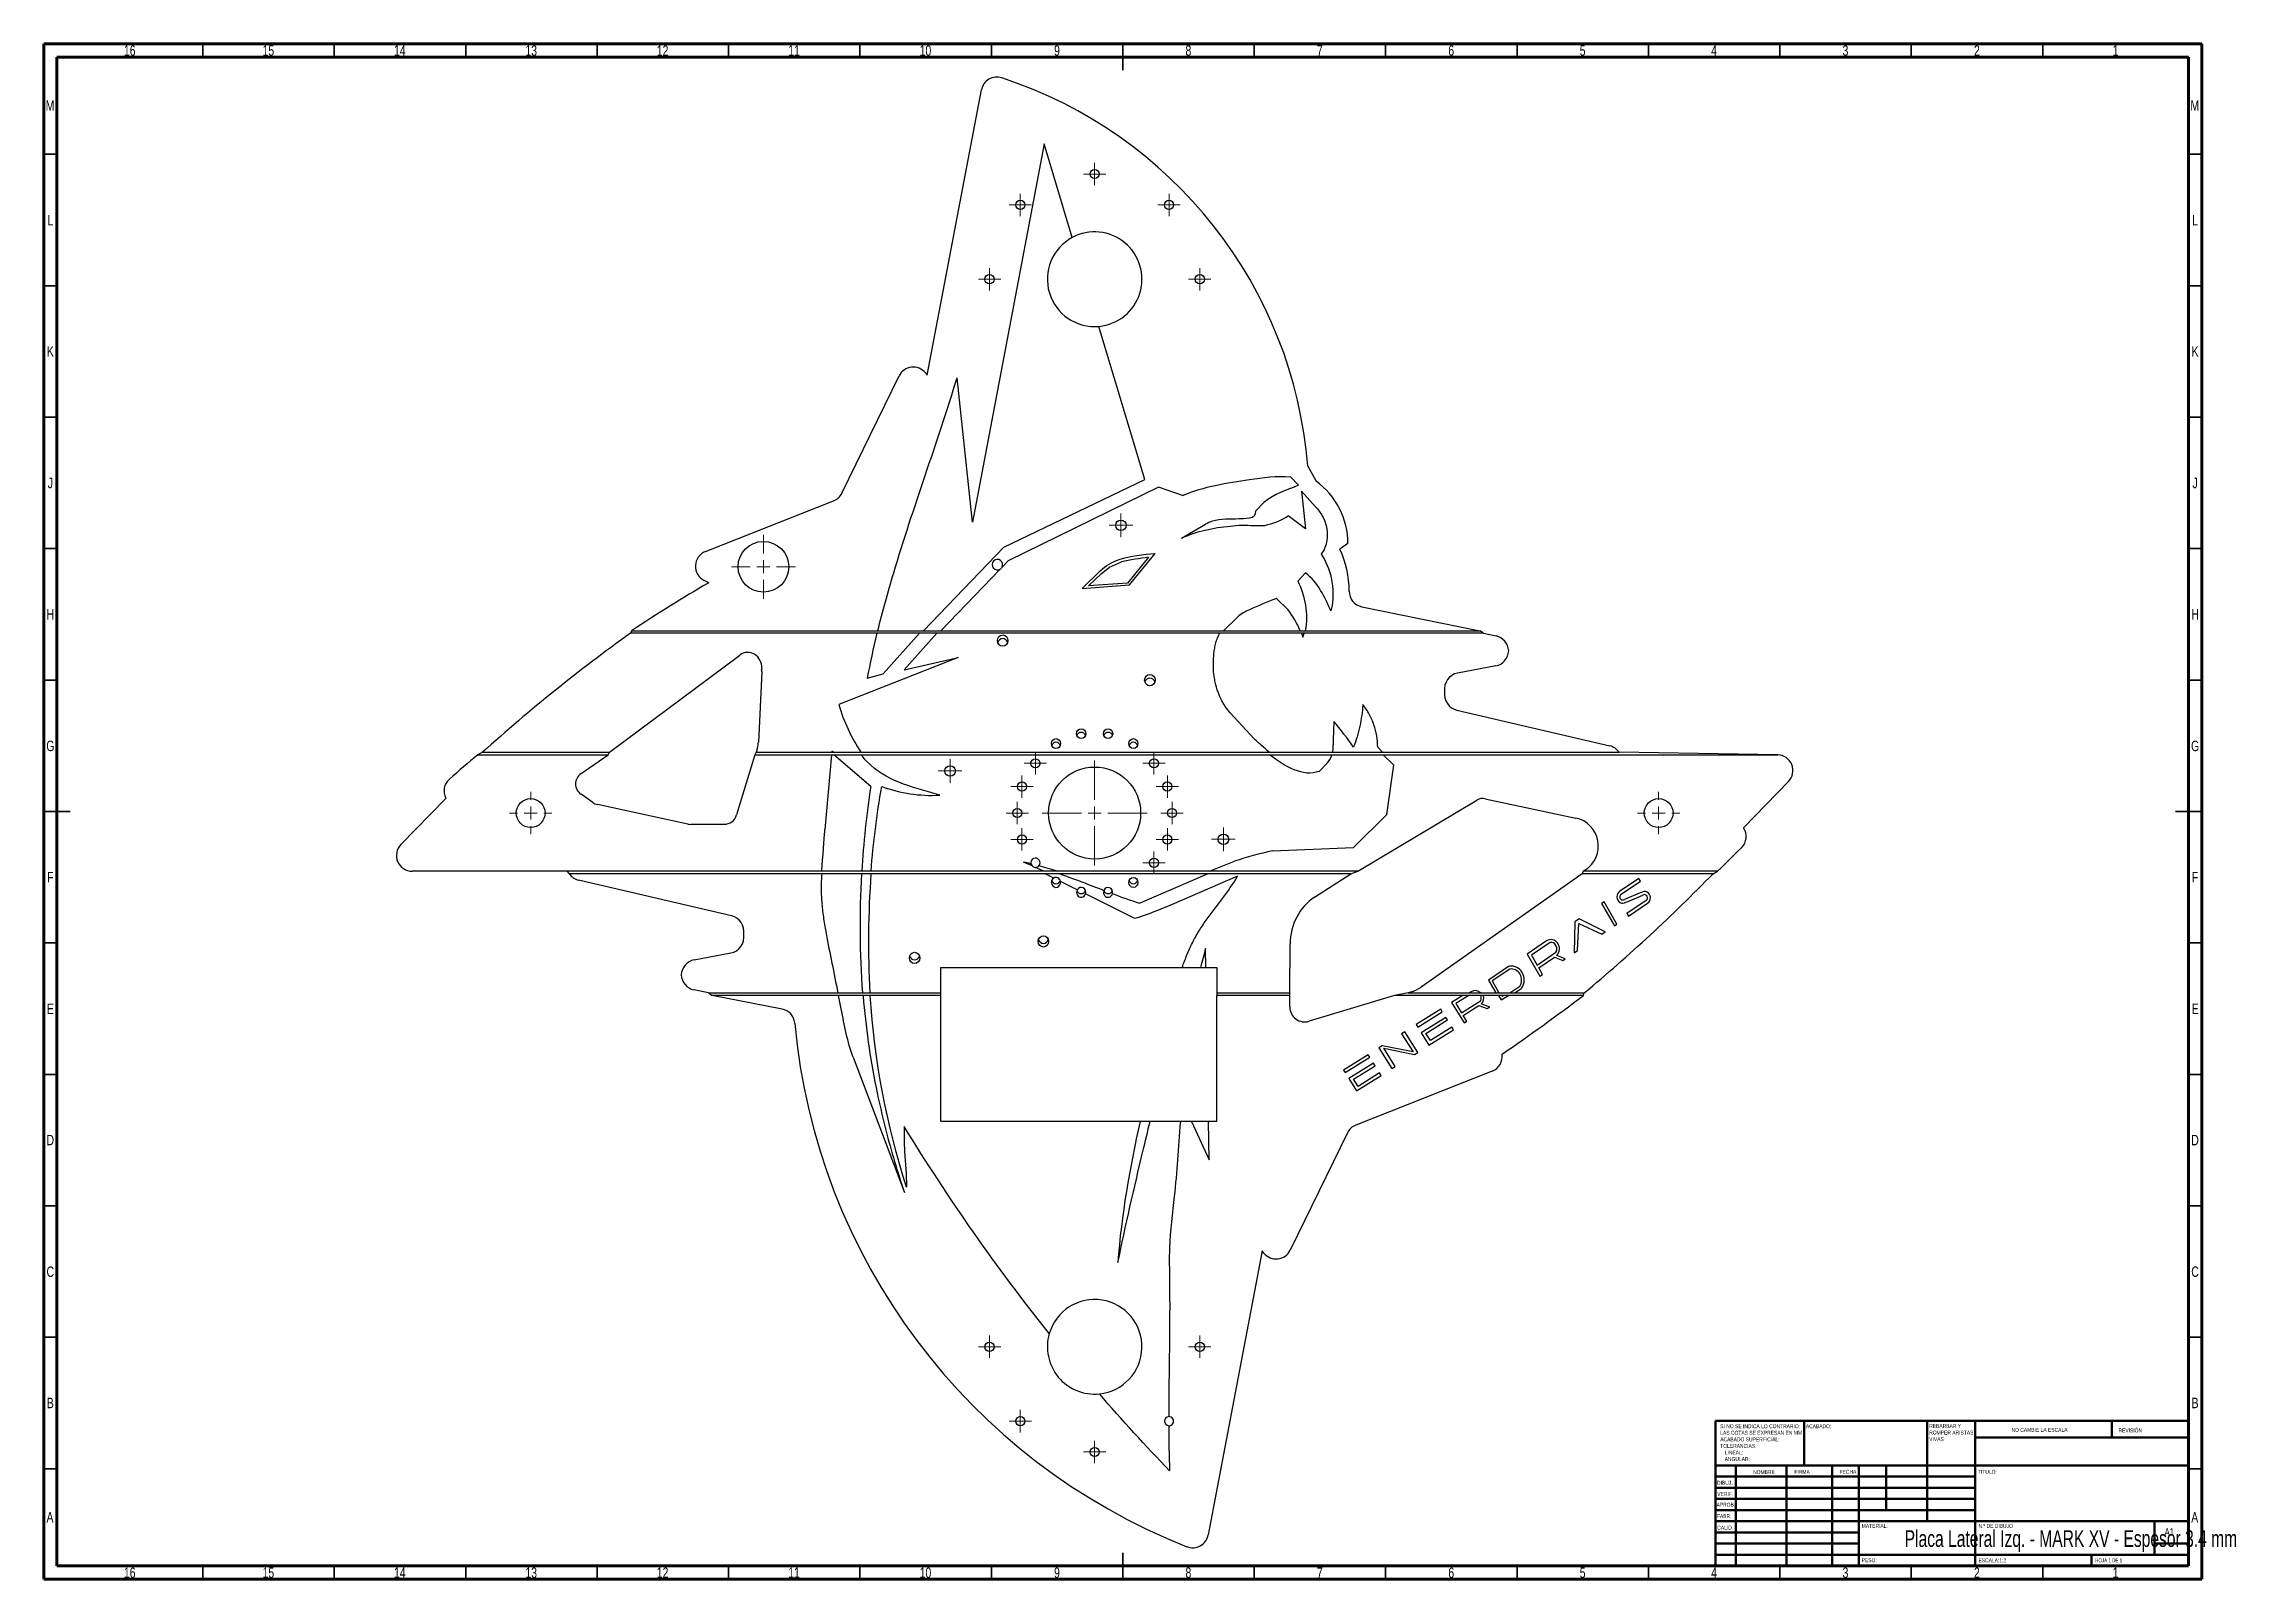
# Model space of a CAD drawing. Header units: millimetres. Extents: x 15 to 849, y 5 to 589.
import ezdxf

# ---------------------------------------------------------------- set-up
doc = ezdxf.new("R2010")
doc.units = ezdxf.units.MM
doc.styles.add('SLDTEXTSTYLE0', font='TXT', dxfattribs={"width": 0.75})
doc.styles.add('SLDTEXTSTYLE1', font='TXT', dxfattribs={"width": 0.681818})
doc.styles.add('SLDTEXTSTYLE2', font='TXT', dxfattribs={"width": 0.7})

msp = doc.modelspace()

# ---------------------------------------------------------------- texts
at = {"color": 7, "linetype": 'Continuous', "lineweight": 0}
for s, insert, char_height, attachment_point, style in [('16', (47.67, 588.44), 3.969, 2, 'SLDTEXTSTYLE0'), ('15', (100.42, 588.44), 3.969, 2, 'SLDTEXTSTYLE0'), ('14', (150.42, 588.44), 3.969, 2, 'SLDTEXTSTYLE0'), ('13', (200.42, 588.44), 3.969, 2, 'SLDTEXTSTYLE0'), ('12', (250.42, 588.44), 3.969, 2, 'SLDTEXTSTYLE0'), ('11', (300.42, 588.44), 3.969, 2, 'SLDTEXTSTYLE0'), ('10', (350.42, 588.44), 3.969, 2, 'SLDTEXTSTYLE0'), ('9', (400.46, 588.44), 3.97, 2, 'SLDTEXTSTYLE0'), ('8', (450.46, 588.44), 3.97, 2, 'SLDTEXTSTYLE0'), ('7', (500.46, 588.44), 3.97, 2, 'SLDTEXTSTYLE0'), ('6', (550.46, 588.44), 3.97, 2, 'SLDTEXTSTYLE0'), ('5', (600.46, 588.44), 3.97, 2, 'SLDTEXTSTYLE0'), ('4', (650.46, 588.44), 3.97, 2, 'SLDTEXTSTYLE0'), ('3', (700.46, 588.44), 3.97, 2, 'SLDTEXTSTYLE0'), ('2', (750.46, 588.44), 3.97, 2, 'SLDTEXTSTYLE0'), ('1', (803.21, 588.44), 3.97, 2, 'SLDTEXTSTYLE0'), ('M', (17.36, 567.5), 3.97, 2, 'SLDTEXTSTYLE0'), ('M', (833.36, 567.5), 3.97, 2, 'SLDTEXTSTYLE0'), ('L', (17.45, 523.94), 3.97, 2, 'SLDTEXTSTYLE0'), ('L', (833.45, 523.94), 3.97, 2, 'SLDTEXTSTYLE0'), ('K', (17.49, 474), 3.97, 2, 'SLDTEXTSTYLE0'), ('K', (833.49, 474), 3.97, 2, 'SLDTEXTSTYLE0'), ('J', (17.47, 423.94), 3.97, 2, 'SLDTEXTSTYLE0'), ('J', (833.47, 423.94), 3.97, 2, 'SLDTEXTSTYLE0'), ('H', (17.49, 374), 3.97, 2, 'SLDTEXTSTYLE0'), ('H', (833.49, 374), 3.97, 2, 'SLDTEXTSTYLE0'), ('G', (17.49, 323.94), 3.97, 2, 'SLDTEXTSTYLE0'), ('G', (833.49, 323.94), 3.97, 2, 'SLDTEXTSTYLE0'), ('F', (17.46, 274), 3.97, 2, 'SLDTEXTSTYLE0'), ('F', (833.46, 274), 3.97, 2, 'SLDTEXTSTYLE0'), ('E', (17.51, 223.94), 3.97, 2, 'SLDTEXTSTYLE0'), ('E', (833.51, 223.94), 3.97, 2, 'SLDTEXTSTYLE0'), ('D', (17.45, 174), 3.97, 2, 'SLDTEXTSTYLE0'), ('D', (833.45, 174), 3.97, 2, 'SLDTEXTSTYLE0'), ('C', (17.46, 123.94), 3.97, 2, 'SLDTEXTSTYLE0'), ('C', (833.46, 123.94), 3.97, 2, 'SLDTEXTSTYLE0'), ('B', (17.47, 74), 3.97, 2, 'SLDTEXTSTYLE0'), ('B', (833.47, 74), 3.97, 2, 'SLDTEXTSTYLE0'), ('ACABADO:', (685.37, 63.92), 1.5, 1, 'SLDTEXTSTYLE0'), ('NO CAMBIE LA ESCALA', (763.61, 62.53), 1.5, 1, 'SLDTEXTSTYLE0'), ('REVISIÓN', (804.33, 62.33), 1.5, 1, 'SLDTEXTSTYLE0'), ('DIBUJ.', (651.59, 42.43), 1.5, 1, 'SLDTEXTSTYLE0'), ('NOMBRE', (665.32, 46.5), 1.5, 1, 'SLDTEXTSTYLE0'), ('FIRMA', (681.03, 46.56), 1.5, 1, 'SLDTEXTSTYLE0'), ('FECHA', (698.21, 46.58), 1.5, 1, 'SLDTEXTSTYLE0'), ('TÍTULO:', (750.86, 46.58), 1.5, 1, 'SLDTEXTSTYLE0'), ('APROB.', (651.4, 34.06), 1.5, 1, 'SLDTEXTSTYLE0'), ('VERIF.', (651.7, 38.15), 1.5, 1, 'SLDTEXTSTYLE0'), ('A', (17.34, 30.5), 3.97, 2, 'SLDTEXTSTYLE0'), ('FABR.', (651.54, 29.73), 1.5, 1, 'SLDTEXTSTYLE0'), ('CALID.', (651.67, 25.35), 1.5, 1, 'SLDTEXTSTYLE0'), ('MATERIAL:', (706.65, 25.99), 1.5, 1, 'SLDTEXTSTYLE0'), ('N.º DE DIBUJO', (751.07, 25.99), 1.5, 1, 'SLDTEXTSTYLE0'), ('A', (833.34, 30.5), 3.97, 2, 'SLDTEXTSTYLE0'), ('Placa Lateral Izq. - MARK XV - Espesor 3.4 mm', (786.23, 23.61), 6.35, 2, 'SLDTEXTSTYLE2'), ('A1', (821.87, 24.41), 2.91, 1, 'SLDTEXTSTYLE0'), ('16', (47.67, 9.44), 3.969, 2, 'SLDTEXTSTYLE0'), ('15', (100.42, 9.44), 3.969, 2, 'SLDTEXTSTYLE0'), ('14', (150.42, 9.44), 3.969, 2, 'SLDTEXTSTYLE0'), ('13', (200.42, 9.44), 3.969, 2, 'SLDTEXTSTYLE0'), ('12', (250.42, 9.44), 3.969, 2, 'SLDTEXTSTYLE0'), ('11', (300.42, 9.44), 3.969, 2, 'SLDTEXTSTYLE0'), ('10', (350.42, 9.44), 3.969, 2, 'SLDTEXTSTYLE0'), ('9', (400.46, 9.44), 3.97, 2, 'SLDTEXTSTYLE0'), ('8', (450.46, 9.44), 3.97, 2, 'SLDTEXTSTYLE0'), ('7', (500.46, 9.44), 3.97, 2, 'SLDTEXTSTYLE0'), ('6', (550.46, 9.44), 3.97, 2, 'SLDTEXTSTYLE0'), ('5', (600.46, 9.44), 3.97, 2, 'SLDTEXTSTYLE0'), ('4', (650.46, 9.44), 3.97, 2, 'SLDTEXTSTYLE0'), ('3', (700.46, 9.44), 3.97, 2, 'SLDTEXTSTYLE0'), ('PESO:', (706.62, 12.95), 1.499, 1, 'SLDTEXTSTYLE0'), ('2', (750.46, 9.44), 3.97, 2, 'SLDTEXTSTYLE0'), ('ESCALA:1:2', (751.07, 12.9), 1.5, 1, 'SLDTEXTSTYLE0'), ('HOJA 1 DE 1', (795.48, 12.9), 1.5, 1, 'SLDTEXTSTYLE1'), ('1', (803.21, 9.44), 3.97, 2, 'SLDTEXTSTYLE0')]:
    msp.add_mtext(s, dxfattribs=dict(at, insert=insert, char_height=char_height, attachment_point=attachment_point, style=style))

# ---------------------------------------------------------------- blocks, each defined once
blk = doc.blocks.new('SW_NOTE_0')
at = {"color": 0, "linetype": 'Continuous', "lineweight": 0, "char_height": 1.5, "attachment_point": 1, "style": 'SLDTEXTSTYLE0'}
for s, insert in [('SI NO SE INDICA LO CONTRARIO:', (0, 1.93)), ('ACABADO SUPERFICIAL:', (0, -3.07)), ('TOLERANCIAS:', (0, -5.57)), ('LAS COTAS SE EXPRESAN EN MM', (0, -0.57)), ('LINEAL:', (1.69, -8.07)), ('ANGULAR:', (1.69, -10.57))]:
    blk.add_mtext(s, dxfattribs=dict(at, insert=insert))
blk = doc.blocks.new('SW_NOTE_0_1')
at = {"color": 0, "linetype": 'Continuous', "lineweight": 0, "char_height": 1.5, "attachment_point": 1, "style": 'SLDTEXTSTYLE0'}
for s, insert in [('REBARBAR Y', (0, 1.93)), ('VIVAS', (0, -3.07)), ('ROMPER ARISTAS', (0, -0.57))]:
    blk.add_mtext(s, dxfattribs=dict(at, insert=insert))
blk = doc.blocks.new('SW_CENTERMARKSYMBOL_0')
at = {"color": 0, "linetype": 'Continuous', "lineweight": 18}
for p, q in [((-2.5, 0), (-4.25, 0)), ((0, 0), (-2.5, 0)), ((0, 2.5), (0, 4.25)), ((0, 0), (0, 2.5)), ((0, 0), (0, -2.5)), ((0, 0), (2.5, 0)), ((2.5, 0), (4.25, 0)), ((0, -2.5), (0, -4.25))]:
    blk.add_line(p, q, dxfattribs=at)
blk = doc.blocks.new('SW_CENTERMARKSYMBOL_1')
at = {"color": 0, "linetype": 'Continuous', "lineweight": 18}
for p, q in [((-2.5, 0), (-4.25, 0)), ((0, 0), (-2.5, 0)), ((0, 2.5), (0, 4.25)), ((0, 0), (0, 2.5)), ((0, 0), (0, -2.5)), ((0, 0), (2.5, 0)), ((2.5, 0), (4.25, 0)), ((0, -2.5), (0, -4.25))]:
    blk.add_line(p, q, dxfattribs=at)
blk = doc.blocks.new('SW_CENTERMARKSYMBOL_2')
at = {"color": 0, "linetype": 'Continuous', "lineweight": 18}
for p, q in [((-2.5, 0), (-4.25, 0)), ((0, 0), (-2.5, 0)), ((0, 2.5), (0, 4.25)), ((0, 0), (0, 2.5)), ((0, 0), (0, -2.5)), ((0, 0), (2.5, 0)), ((2.5, 0), (4.25, 0)), ((0, -2.5), (0, -4.25))]:
    blk.add_line(p, q, dxfattribs=at)
blk = doc.blocks.new('SW_CENTERMARKSYMBOL_3')
at = {"color": 0, "linetype": 'Continuous', "lineweight": 18}
for p, q in [((-2.5, 0), (-4.25, 0)), ((0, 0), (-2.5, 0)), ((0, 2.5), (0, 4.25)), ((0, 0), (0, 2.5)), ((0, 0), (0, -2.5)), ((0, 0), (2.5, 0)), ((2.5, 0), (4.25, 0)), ((0, -2.5), (0, -4.25))]:
    blk.add_line(p, q, dxfattribs=at)
blk = doc.blocks.new('SW_CENTERMARKSYMBOL_4')
at = {"color": 0, "linetype": 'Continuous', "lineweight": 18}
for p, q in [((-2.5, 0), (-4.25, 0)), ((0, 0), (-2.5, 0)), ((0, 2.5), (0, 4.25)), ((0, 0), (0, 2.5)), ((0, 0), (0, -2.5)), ((0, 0), (2.5, 0)), ((2.5, 0), (4.25, 0)), ((0, -2.5), (0, -4.25))]:
    blk.add_line(p, q, dxfattribs=at)
blk = doc.blocks.new('SW_CENTERMARKSYMBOL_5')
at = {"color": 0, "linetype": 'Continuous', "lineweight": 18}
for p, q in [((-5, 0), (-8, 0)), ((0, 0), (-2.5, 0)), ((0, 5), (0, 8)), ((0, 0), (0, 2.5)), ((0, 0), (0, -2.5)), ((0, 0), (2.5, 0)), ((5, 0), (8, 0)), ((0, -5), (0, -8))]:
    blk.add_line(p, q, dxfattribs=at)
blk = doc.blocks.new('SW_CENTERMARKSYMBOL_6')
at = {"color": 0, "linetype": 'Continuous', "lineweight": 18}
for p, q in [((-5, 0), (-8, 0)), ((0, 0), (-2.5, 0)), ((0, 5), (0, 8)), ((0, 0), (0, 2.5)), ((0, 0), (0, -2.5)), ((0, 0), (2.5, 0)), ((5, 0), (8, 0)), ((0, -5), (0, -8))]:
    blk.add_line(p, q, dxfattribs=at)
blk = doc.blocks.new('SW_CENTERMARKSYMBOL_7')
at = {"color": 0, "linetype": 'Continuous', "lineweight": 18}
for p, q in [((0, 5), (0, 20)), ((-5, 0), (-20, 0)), ((0, 0), (-2.5, 0)), ((0, 0), (0, 2.5)), ((0, 0), (0, -2.5)), ((0, 0), (2.5, 0)), ((5, 0), (20, 0)), ((0, -5), (0, -20))]:
    blk.add_line(p, q, dxfattribs=at)
blk = doc.blocks.new('SW_CENTERMARKSYMBOL_8')
at = {"color": 0, "linetype": 'Continuous', "lineweight": 18}
for p, q in [((-2.5, 0), (-4.25, 0)), ((0, 0), (-2.5, 0)), ((0, 2.5), (0, 4.25)), ((0, 0), (0, 2.5)), ((0, 0), (0, -2.5)), ((0, 0), (2.5, 0)), ((2.5, 0), (4.25, 0)), ((0, -2.5), (0, -4.25))]:
    blk.add_line(p, q, dxfattribs=at)
blk = doc.blocks.new('SW_CENTERMARKSYMBOL_9')
at = {"color": 0, "linetype": 'Continuous', "lineweight": 18}
for p, q in [((-2.5, 0), (-4.25, 0)), ((0, 0), (-2.5, 0)), ((0, 2.5), (0, 4.25)), ((0, 0), (0, 2.5)), ((0, 0), (0, -2.5)), ((0, 0), (2.5, 0)), ((2.5, 0), (4.25, 0)), ((0, -2.5), (0, -4.25))]:
    blk.add_line(p, q, dxfattribs=at)
blk = doc.blocks.new('SW_CENTERMARKSYMBOL_10')
at = {"color": 0, "linetype": 'Continuous', "lineweight": 18}
for p, q in [((-2.5, 0), (-4.25, 0)), ((0, 0), (-2.5, 0)), ((0, 2.5), (0, 4.25)), ((0, 0), (0, 2.5)), ((0, 0), (0, -2.5)), ((0, 0), (2.5, 0)), ((2.5, 0), (4.25, 0)), ((0, -2.5), (0, -4.25))]:
    blk.add_line(p, q, dxfattribs=at)
blk = doc.blocks.new('SW_CENTERMARKSYMBOL_11')
at = {"color": 0, "linetype": 'Continuous', "lineweight": 18}
for p, q in [((-2.5, 0), (-4.25, 0)), ((0, 0), (-2.5, 0)), ((0, 2.5), (0, 4.25)), ((0, 0), (0, 2.5)), ((0, 0), (0, -2.5)), ((0, 0), (2.5, 0)), ((2.5, 0), (4.25, 0)), ((0, -2.5), (0, -4.25))]:
    blk.add_line(p, q, dxfattribs=at)
blk = doc.blocks.new('SW_CENTERMARKSYMBOL_12')
at = {"color": 0, "linetype": 'Continuous', "lineweight": 18}
for p, q in [((-2.5, 0), (-4.5, 0)), ((0, 0), (-2.5, 0)), ((0, 2.5), (0, 4.5)), ((0, 0), (0, 2.5)), ((0, 0), (0, -2.5)), ((0, 0), (2.5, 0)), ((2.5, 0), (4.5, 0)), ((0, -2.5), (0, -4.5))]:
    blk.add_line(p, q, dxfattribs=at)
blk = doc.blocks.new('SW_CENTERMARKSYMBOL_13')
at = {"color": 0, "linetype": 'Continuous', "lineweight": 18}
for p, q in [((-2.5, 0), (-4.5, 0)), ((0, 0), (-2.5, 0)), ((0, 2.5), (0, 4.5)), ((0, 0), (0, 2.5)), ((0, 0), (0, -2.5)), ((0, 0), (2.5, 0)), ((2.5, 0), (4.5, 0)), ((0, -2.5), (0, -4.5))]:
    blk.add_line(p, q, dxfattribs=at)
blk = doc.blocks.new('SW_CENTERMARKSYMBOL_14')
at = {"color": 0, "linetype": 'Continuous', "lineweight": 18}
for p, q in [((-2.5, 0), (-4.5, 0)), ((0, 0), (-2.5, 0)), ((0, 2.5), (0, 4.5)), ((0, 0), (0, 2.5)), ((0, 0), (0, -2.5)), ((0, 0), (2.5, 0)), ((2.5, 0), (4.5, 0)), ((0, -2.5), (0, -4.5))]:
    blk.add_line(p, q, dxfattribs=at)
blk = doc.blocks.new('SW_CENTERMARKSYMBOL_15')
at = {"color": 0, "linetype": 'Continuous', "lineweight": 18}
for p, q in [((-2.5, 0), (-4.25, 0)), ((0, 0), (-2.5, 0)), ((0, 2.5), (0, 4.25)), ((0, 0), (0, 2.5)), ((0, 0), (0, -2.5)), ((0, 0), (2.5, 0)), ((2.5, 0), (4.25, 0)), ((0, -2.5), (0, -4.25))]:
    blk.add_line(p, q, dxfattribs=at)
blk = doc.blocks.new('SW_CENTERMARKSYMBOL_16')
at = {"color": 0, "linetype": 'Continuous', "lineweight": 18}
for p, q in [((-2.5, 0), (-4.25, 0)), ((0, 0), (-2.5, 0)), ((0, 2.5), (0, 4.25)), ((0, 0), (0, 2.5)), ((0, 0), (0, -2.5)), ((0, 0), (2.5, 0)), ((2.5, 0), (4.25, 0)), ((0, -2.5), (0, -4.25))]:
    blk.add_line(p, q, dxfattribs=at)
blk = doc.blocks.new('SW_CENTERMARKSYMBOL_17')
at = {"color": 0, "linetype": 'Continuous', "lineweight": 18}
for p, q in [((-2.5, 0), (-4.25, 0)), ((0, 0), (-2.5, 0)), ((0, 2.5), (0, 4.25)), ((0, 0), (0, 2.5)), ((0, 0), (0, -2.5)), ((0, 0), (2.5, 0)), ((2.5, 0), (4.25, 0)), ((0, -2.5), (0, -4.25))]:
    blk.add_line(p, q, dxfattribs=at)
blk = doc.blocks.new('SW_CENTERMARKSYMBOL_18')
at = {"color": 0, "linetype": 'Continuous', "lineweight": 18}
for p, q in [((-2.5, 0), (-4.25, 0)), ((0, 0), (-2.5, 0)), ((0, 2.5), (0, 4.25)), ((0, 0), (0, 2.5)), ((0, 0), (0, -2.5)), ((0, 0), (2.5, 0)), ((2.5, 0), (4.25, 0)), ((0, -2.5), (0, -4.25))]:
    blk.add_line(p, q, dxfattribs=at)
blk = doc.blocks.new('SW_CENTERMARKSYMBOL_19')
at = {"color": 0, "linetype": 'Continuous', "lineweight": 18}
for p, q in [((-2.5, 0), (-4.25, 0)), ((0, 0), (-2.5, 0)), ((0, 2.5), (0, 4.25)), ((0, 0), (0, 2.5)), ((0, 0), (0, -2.5)), ((0, 0), (2.5, 0)), ((2.5, 0), (4.25, 0)), ((0, -2.5), (0, -4.25))]:
    blk.add_line(p, q, dxfattribs=at)
blk = doc.blocks.new('SW_CENTERMARKSYMBOL_20')
at = {"color": 0, "linetype": 'Continuous', "lineweight": 18}
for p, q in [((0, 5), (0, 12.15)), ((-5, 0), (-12.15, 0)), ((0, 0), (-2.5, 0)), ((0, 0), (0, 2.5)), ((0, 0), (0, -2.5)), ((0, 0), (2.5, 0)), ((5, 0), (12.15, 0)), ((0, -5), (0, -12.15))]:
    blk.add_line(p, q, dxfattribs=at)
blk = doc.blocks.new('SW_CENTERMARKSYMBOL_21')
at = {"color": 0, "linetype": 'Continuous', "lineweight": 18}
for p, q in [((-2.5, 0), (-4.25, 0)), ((0, 0), (-2.5, 0)), ((0, 2.5), (0, 4.25)), ((0, 0), (0, 2.5)), ((0, 0), (0, -2.5)), ((0, 0), (2.5, 0)), ((2.5, 0), (4.25, 0)), ((0, -2.5), (0, -4.25))]:
    blk.add_line(p, q, dxfattribs=at)
blk = doc.blocks.new('SW_CENTERMARKSYMBOL_22')
at = {"color": 0, "linetype": 'Continuous', "lineweight": 18}
for p, q in [((-2.5, 0), (-4.25, 0)), ((0, 0), (-2.5, 0)), ((0, 2.5), (0, 4.25)), ((0, 0), (0, 2.5)), ((0, 0), (0, -2.5)), ((0, 0), (2.5, 0)), ((2.5, 0), (4.25, 0)), ((0, -2.5), (0, -4.25))]:
    blk.add_line(p, q, dxfattribs=at)
blk = doc.blocks.new('SW_CENTERMARKSYMBOL_23')
at = {"color": 0, "linetype": 'Continuous', "lineweight": 18}
for p, q in [((-2.5, 0), (-4.25, 0)), ((0, 0), (-2.5, 0)), ((0, 2.5), (0, 4.25)), ((0, 0), (0, 2.5)), ((0, 0), (0, -2.5)), ((0, 0), (2.5, 0)), ((2.5, 0), (4.25, 0)), ((0, -2.5), (0, -4.25))]:
    blk.add_line(p, q, dxfattribs=at)
blk = doc.blocks.new('SW_CENTERMARKSYMBOL_24')
at = {"color": 0, "linetype": 'Continuous', "lineweight": 18}
for p, q in [((-2.5, 0), (-4.25, 0)), ((0, 0), (-2.5, 0)), ((0, 2.5), (0, 4.25)), ((0, 0), (0, 2.5)), ((0, 0), (0, -2.5)), ((0, 0), (2.5, 0)), ((2.5, 0), (4.25, 0)), ((0, -2.5), (0, -4.25))]:
    blk.add_line(p, q, dxfattribs=at)

# ---------------------------------------------------------------- linework, layer by layer
at = {"color": 7, "linetype": 'Continuous', "lineweight": 70}
for p, q in [((15, 5), (15, 589)), ((15, 589), (836, 589)), ((20, 10), (20, 584)), ((20, 584), (831, 584)), ((831, 584), (831, 10)), ((836, 589), (836, 5)), ((831, 10), (20, 10)), ((836, 5), (15, 5))]:
    msp.add_line(p, q, dxfattribs=at)
at = {"color": 7, "linetype": 'Continuous', "lineweight": 35}
for p, q in [((75.5, 584), (75.5, 589)), ((125.5, 584), (125.5, 589)), ((175.5, 584), (175.5, 589)), ((225.5, 584), (225.5, 589)), ((275.5, 584), (275.5, 589)), ((325.5, 584), (325.5, 589)), ((375.5, 584), (375.5, 589)), ((425.5, 589), (425.5, 579)), ((425.5, 584), (425.5, 589)), ((475.5, 584), (475.5, 589)), ((525.5, 584), (525.5, 589)), ((575.5, 584), (575.5, 589)), ((625.5, 584), (625.5, 589)), ((675.5, 584), (675.5, 589)), ((725.5, 584), (725.5, 589)), ((775.5, 584), (775.5, 589)), ((20, 547), (15, 547)), ((831, 547), (836, 547)), ((20, 497), (15, 497)), ((831, 497), (836, 497)), ((20, 447), (15, 447)), ((831, 447), (836, 447)), ((20, 397), (15, 397)), ((831, 397), (836, 397)), ((20, 347), (15, 347)), ((831, 347), (836, 347)), ((15, 297), (25, 297)), ((20, 297), (15, 297)), ((836, 297), (826, 297)), ((831, 297), (836, 297)), ((20, 247), (15, 247)), ((831, 247), (836, 247)), ((20, 197), (15, 197)), ((831, 197), (836, 197)), ((20, 147), (15, 147)), ((831, 147), (836, 147)), ((20, 97), (15, 97)), ((831, 97), (836, 97)), ((20, 47), (15, 47)), ((831, 47), (836, 47)), ((75.5, 10), (75.5, 5)), ((125.5, 10), (125.5, 5)), ((175.5, 10), (175.5, 5)), ((225.5, 10), (225.5, 5)), ((275.5, 10), (275.5, 5)), ((325.5, 10), (325.5, 5)), ((375.5, 10), (375.5, 5)), ((425.5, 5), (425.5, 15)), ((425.5, 10), (425.5, 5)), ((475.5, 10), (475.5, 5)), ((525.5, 10), (525.5, 5)), ((575.5, 10), (575.5, 5)), ((625.5, 10), (625.5, 5)), ((675.5, 10), (675.5, 5)), ((725.5, 10), (725.5, 5)), ((775.5, 10), (775.5, 5))]:
    msp.add_line(p, q, dxfattribs=at)
at = {"color": 7, "linetype": 'Continuous', "lineweight": 25}
for p, q in [((351.12, 463), (371.69, 571.47)), ((395.58, 551), (368.27, 407.05)), ((406.29, 515.33), (395.58, 551)), ((433.95, 423.32), (416.45, 481.54)), ((318.67, 418.1), (340.4, 462.67)), ((350.43, 463.85), (351.12, 463)), ((368.27, 407.05), (362.46, 461.95)), ((495.9, 428.38), (499.09, 422.62)), ((380.28, 397.52), (433.95, 423.32)), ((439.03, 420.41), (381.88, 392.31)), ((448.28, 417.25), (439.03, 420.41)), ((492.34, 421.1), (489.28, 424.25)), ((498.86, 412.93), (493.48, 418.86)), ((493.48, 418.86), (495, 404.49)), ((266.69, 395.86), (315.48, 415.15)), ((475.95, 411.29), (479.28, 414.62)), ((495, 404.49), (488.39, 409.45)), ((447.78, 400.92), (457, 406.25)), ((349.63, 365.78), (380.28, 397.52)), ((381.88, 392.31), (379.55, 389.9)), ((435.3, 393.69), (427.33, 383.85)), ((428.1, 383.16), (437.81, 395.15)), ((511.17, 398.91), (508.1, 396.81)), ((267.98, 384.02), (266.2, 384.92)), ((378.84, 389.16), (356.26, 365.78)), ((416.93, 388.53), (409.99, 381.85)), ((412.41, 382.78), (417.36, 387.54)), ((427.33, 383.85), (412.41, 382.78)), ((417.36, 387.54), (420.49, 389.91)), ((420.49, 389.91), (425.05, 391.91)), ((492.08, 384.61), (495, 387.74)), ((409.99, 381.85), (428.1, 383.16)), ((483.93, 377.99), (488.39, 373.71)), ((463.84, 365.78), (469.16, 370.97)), ((516.42, 374.89), (561.31, 365.78)), ((238.63, 365.78), (238.21, 364.83)), ((331.9, 364.83), (238.21, 364.83)), ((238.63, 365.78), (332.29, 365.78)), ((348.11, 364.83), (331.9, 364.83)), ((332.29, 365.78), (349.63, 365.78)), ((334.3, 349.38), (348.11, 364.83)), ((354.74, 364.83), (342.33, 350.94)), ((354.74, 364.83), (348.11, 364.83)), ((349.63, 365.78), (356.26, 365.78)), ((462.46, 364.83), (354.74, 364.83)), ((356.26, 365.78), (463.84, 365.78)), ((493.56, 364.83), (462.46, 364.83)), ((463.84, 365.78), (492.97, 365.78)), ((492.97, 365.78), (494.87, 365.78)), ((494.48, 364.83), (493.56, 364.83)), ((562.69, 364.83), (494.48, 364.83)), ((494.87, 365.78), (561.31, 365.78)), ((562.69, 364.83), (561.31, 365.78)), ((562.69, 364.83), (567.6, 363.76)), ((230.16, 319.53), (279.79, 356.51)), ((288.12, 351.48), (288.1, 350.99)), ((362.93, 355.61), (317.45, 337.64)), ((342.33, 350.94), (362.93, 355.61)), ((567.43, 352.41), (552.84, 349.67)), ((288.12, 350.08), (286.85, 323.4)), ((328.22, 347.66), (334.3, 349.38)), ((475.51, 324.59), (466.33, 334.57)), ((552.6, 335.54), (610.86, 321.94)), ((505.75, 331.27), (505.45, 320.74)), ((181.95, 319.53), (180.08, 318.58)), ((180.08, 318.58), (229.76, 318.58)), ((181.95, 319.53), (230.16, 319.53)), ((219.38, 311.44), (229.76, 318.58)), ((229.76, 318.58), (230.16, 319.53)), ((285.55, 318.58), (278.57, 295.68)), ((286.03, 319.53), (285.55, 318.58)), ((285.55, 318.58), (314.72, 318.58)), ((286.49, 321.18), (286.03, 319.53)), ((286.03, 319.53), (314.74, 319.53)), ((314.72, 318.58), (312.15, 290.14)), ((314.72, 318.58), (315.6, 318.58)), ((314.78, 320), (314.74, 319.53)), ((314.74, 319.53), (315.28, 319.53)), ((315.28, 319.53), (314.78, 320)), ((315.28, 319.53), (325.85, 319.53)), ((315.6, 318.58), (326.05, 318.58)), ((329.59, 306.49), (315.6, 318.58)), ((325.85, 319.53), (481.17, 319.53)), ((326.05, 318.58), (481.53, 318.58)), ((481.17, 319.53), (505.18, 319.53)), ((481.53, 318.58), (505.09, 318.58)), ((505.09, 318.58), (524.62, 318.58)), ((505.18, 319.53), (524.34, 319.53)), ((524.34, 319.53), (522.51, 321.5)), ((524.34, 319.53), (614.37, 319.53)), ((524.62, 318.58), (674.68, 318.58)), ((528.64, 314.57), (524.62, 318.58)), ((674.68, 318.58), (614.37, 319.53)), ((327.47, 316.69), (329.59, 314.57)), ((503.12, 315.21), (500.31, 312.4)), ((525.93, 295.89), (528.64, 314.57)), ((150.84, 284.44), (167.95, 302)), ((223.82, 300.44), (219.37, 303.53)), ((514.91, 274.26), (560.17, 301.32)), ((563.43, 301.86), (597.83, 294.52)), ((678.76, 308.4), (661.66, 290.85)), ((260.04, 292.22), (225.62, 299.66)), ((273.75, 292.11), (261.1, 292.11)), ((513.33, 283.25), (525.93, 295.89)), ((390.99, 276.3), (387.78, 277.79)), ((395.4, 274.26), (392.16, 275.76)), ((458.46, 274.26), (467.97, 278.05)), ((482.47, 282.01), (513.33, 283.25)), ((214.02, 274.26), (155.14, 274.26)), ((310.96, 274.26), (214.02, 274.26)), ((214.02, 274.26), (214.89, 273.31)), ((310.94, 273.31), (214.89, 273.31)), ((276.65, 257.31), (218.39, 270.91)), ((326.17, 273.31), (310.94, 273.31)), ((326.19, 274.26), (310.96, 274.26)), ((329.69, 273.31), (326.17, 273.31)), ((329.71, 274.26), (326.19, 274.26)), ((396, 273.31), (329.69, 273.31)), ((395.4, 274.26), (329.71, 274.26)), ((400.67, 274.26), (395.4, 274.26)), ((401.54, 273.31), (396, 273.31)), ((399.25, 271.68), (396, 273.31)), ((458.46, 274.26), (400.67, 274.26)), ((457.76, 273.31), (401.54, 273.31)), ((408.19, 267.2), (401.8, 270.4)), ((431.84, 262.14), (457.76, 273.31)), ((469.16, 272.39), (444.31, 261.68)), ((512.29, 273.31), (457.76, 273.31)), ((514.91, 274.26), (458.46, 274.26)), ((498.5, 264.39), (512.29, 273.31)), ((512.29, 273.31), (514.91, 274.26)), ((600.23, 273.31), (538.98, 230.21)), ((600.66, 274.26), (600.23, 273.31)), ((650.07, 273.31), (600.23, 273.31)), ((601.49, 274.8), (600.66, 274.26)), ((651.72, 274.26), (600.66, 274.26)), ((621.85, 271.52), (614.54, 266.58)), ((615.13, 265.56), (622.44, 270.49)), ((622.44, 270.49), (621.85, 271.52)), ((650.07, 273.31), (651.72, 274.26)), ((430.08, 256.25), (411.35, 265.62)), ((608.63, 262.59), (607.68, 261.95)), ((607.68, 261.95), (612.53, 253.56)), ((613.48, 254.2), (608.63, 262.59)), ((622.35, 266.03), (616.33, 263.5)), ((616.92, 262.47), (617.37, 262.66)), ((624.58, 263.13), (617.28, 258.2)), ((617.37, 262.66), (623.39, 265.19)), ((617.87, 257.17), (625.18, 262.1)), ((622.8, 266.22), (622.35, 266.03)), ((597.47, 255.05), (597.27, 243.25)), ((599.12, 256.17), (597.47, 255.05)), ((598.55, 244.12), (598.97, 254.44)), ((598.97, 254.44), (607.73, 250.32)), ((609.02, 251.19), (599.12, 256.17)), ((607.73, 250.32), (609.02, 251.19)), ((612.53, 253.56), (613.48, 254.2)), ((617.28, 258.2), (617.87, 257.17)), ((262.41, 240.55), (276.41, 243.18)), ((457.12, 237.72), (457, 244.95)), ((489.07, 228.01), (489.13, 246.62)), ((586.76, 247.81), (579.33, 242.79)), ((579.33, 242.79), (584.18, 234.41)), ((588.15, 247.22), (580.94, 242.35)), ((580.94, 242.35), (583.11, 238.6)), ((583.11, 238.6), (590.32, 243.47)), ((593.86, 240.95), (590.63, 242.23)), ((597.27, 243.25), (598.55, 244.12)), ((356.26, 237.72), (448.08, 237.72)), ((356.26, 236.33), (356.26, 237.72)), ((356.26, 228.01), (356.26, 236.33)), ((448.08, 237.72), (455.07, 237.72)), ((455.07, 237.72), (457.12, 237.72)), ((457.12, 237.72), (461.26, 237.72)), ((461.26, 237.72), (461.26, 236.33)), ((461.26, 236.33), (461.26, 228.01)), ((572.23, 238), (564.64, 232.87)), ((572.76, 237.08), (566.02, 232.53)), ((572.62, 238.15), (572.23, 238)), ((583.75, 237.5), (589.73, 241.54)), ((585.15, 235.06), (583.75, 237.5)), ((584.18, 234.41), (585.15, 235.06)), ((589.73, 241.54), (592.89, 240.29)), ((592.89, 240.29), (593.86, 240.95)), ((267.85, 228.01), (262.28, 229.19)), ((267.85, 228.01), (317.06, 228.01)), ((267.85, 228.01), (269.28, 227.06)), ((317.38, 227.06), (269.28, 227.06)), ((295.86, 221.85), (269.28, 227.06)), ((317.06, 228.01), (326.55, 228.01)), ((326.67, 227.06), (317.38, 227.06)), ((326.55, 228.01), (329.27, 228.01)), ((329.37, 227.06), (326.67, 227.06)), ((329.27, 228.01), (356.26, 228.01)), ((356.26, 227.06), (329.37, 227.06)), ((356.26, 227.06), (356.26, 228.01)), ((356.26, 179.07), (356.26, 227.06)), ((461.26, 228.01), (489.07, 228.01)), ((461.26, 228.01), (461.26, 227.06)), ((461.26, 179.07), (461.26, 227.06)), ((489.07, 227.06), (461.26, 227.06)), ((489.05, 222.67), (489.07, 227.06)), ((489.07, 227.06), (489.07, 228.01)), ((528.92, 227.06), (496.39, 217.2)), ((534.11, 228.01), (528.92, 227.06)), ((554.93, 227.06), (528.92, 227.06)), ((535.5, 228.46), (534.11, 228.01)), ((534.11, 228.01), (557.44, 228.01)), ((554.93, 227.06), (550.57, 224.34)), ((557.19, 227.06), (552.18, 223.93)), ((557.19, 227.06), (554.93, 227.06)), ((561.73, 227.06), (557.19, 227.06)), ((558.02, 228.4), (557.44, 228.01)), ((557.44, 228.01), (561.75, 228.01)), ((562.76, 227.06), (561.73, 227.06)), ((561.75, 228.01), (567.45, 228.01)), ((568.43, 227.06), (562.76, 227.06)), ((564.64, 232.87), (567.45, 228.01)), ((566.02, 232.53), (568.63, 228.01)), ((567.45, 228.01), (568.63, 228.01)), ((568.43, 227.06), (569.49, 225.37)), ((569.61, 227.06), (568.43, 227.06)), ((568.63, 228.01), (572.82, 228.01)), ((569.49, 225.37), (572.19, 227.06)), ((570.3, 227.06), (569.61, 227.06)), ((569.61, 227.06), (569.81, 226.75)), ((569.81, 226.75), (570.3, 227.06)), ((572.19, 227.06), (570.3, 227.06)), ((600.74, 227.06), (572.19, 227.06)), ((572.82, 228.01), (576.55, 230.53)), ((572.82, 228.01), (574.71, 228.01)), ((574.71, 228.01), (577.08, 229.61)), ((574.71, 228.01), (601.1, 228.01)), ((577.08, 229.61), (577.38, 229.92)), ((600.74, 227.06), (601.1, 228.01)), ((546.45, 221.77), (537.12, 215.94)), ((537.73, 214.96), (547.06, 220.79)), ((548.39, 218.67), (539.06, 212.84)), ((540.84, 212.6), (549, 217.69)), ((547.06, 220.79), (546.45, 221.77)), ((549, 217.69), (548.39, 218.67)), ((550.57, 224.34), (555.42, 216.58)), ((552.18, 223.93), (554.35, 220.45)), ((554.35, 220.45), (561.56, 224.96)), ((554.99, 219.44), (560.97, 223.18)), ((556.39, 217.19), (554.99, 219.44)), ((555.42, 216.58), (556.39, 217.19)), ((560.97, 223.18), (564.13, 222.02)), ((565.11, 222.63), (561.87, 223.81)), ((564.13, 222.02), (565.11, 222.63)), ((532.81, 213.24), (531.58, 212.47)), ((531.58, 212.47), (535.93, 205.52)), ((537.72, 205.37), (532.81, 213.24)), ((537.12, 215.94), (537.73, 214.96)), ((539.06, 212.84), (541.97, 208.18)), ((542.54, 209.89), (540.84, 212.6)), ((541.97, 208.18), (551.3, 214.01)), ((550.69, 214.98), (542.54, 209.89)), ((551.3, 214.01), (550.69, 214.98)), ((322.94, 203.49), (342.44, 152.02)), ((518.82, 204.5), (509.49, 198.67)), ((510.1, 197.69), (519.43, 203.52)), ((520.86, 201.23), (511.53, 195.4)), ((513.31, 195.16), (521.47, 200.26)), ((519.43, 203.52), (518.82, 204.5)), ((521.47, 200.26), (520.86, 201.23)), ((524.19, 207.86), (522.97, 207.09)), ((522.97, 207.09), (527.89, 199.22)), ((535.93, 205.52), (524.19, 207.86)), ((529.11, 199.99), (524.76, 206.94)), ((524.76, 206.94), (536.5, 204.6)), ((536.5, 204.6), (537.72, 205.37)), ((509.49, 198.67), (510.1, 197.69)), ((511.53, 195.4), (514.45, 190.74)), ((515.01, 192.45), (513.31, 195.16)), ((566.07, 198.23), (514.13, 177.69)), ((514.45, 190.74), (523.77, 196.57)), ((523.17, 197.54), (515.01, 192.45)), ((523.77, 196.57), (523.17, 197.54)), ((527.89, 199.22), (529.11, 199.99)), ((432.07, 179.07), (356.26, 179.07)), ((435.94, 179.07), (432.07, 179.07)), ((447.41, 179.07), (435.94, 179.07)), ((451.6, 179.07), (447.41, 179.07)), ((451.6, 179.07), (458.41, 164.49)), ((458.16, 179.07), (451.6, 179.07)), ((458.41, 164.49), (458.16, 179.07)), ((461.26, 179.07), (458.16, 179.07)), ((510.94, 174.74), (489.21, 130.18)), ((478.49, 129.84), (458, 21.82)), ((479.18, 128.99), (478.49, 129.84))]:
    msp.add_line(p, q, dxfattribs=at)
at = {"color": 7, "linetype": 'Continuous', "lineweight": 50}
for p, q in [((651, 65.25), (831, 65.25)), ((651, 65.25), (651, 10)), ((684.8, 48.25), (684.8, 65.25)), ((731.6, 65.25), (731.6, 27)), ((749.8, 65.25), (749.8, 10)), ((831, 58.88), (749.8, 58.88)), ((801.8, 58.88), (801.8, 65.25)), ((831, 48.25), (651, 48.25)), ((749.8, 44), (651, 44)), ((658.8, 48.25), (658.8, 10)), ((677.99, 48.25), (677.99, 10)), ((695.4, 48.25), (695.4, 10)), ((705.6, 10), (705.6, 48.25)), ((716, 31.25), (716, 48.25)), ((749.8, 39.75), (651, 39.75)), ((749.8, 35.5), (651, 35.5)), ((749.8, 31.25), (651, 31.25)), ((705.6, 27), (651, 27)), ((705.6, 27), (831, 27)), ((818, 14.25), (818, 27)), ((705.6, 22.75), (651, 22.75)), ((705.6, 18.5), (651, 18.5)), ((831, 18.5), (818, 18.5)), ((651, 14.25), (831, 14.25)), ((794, 10), (794, 14.25))]:
    msp.add_line(p, q, dxfattribs=at)
at = {"color": 7, "linetype": 'Continuous', "lineweight": 25}
for centre, radius in [((414.8, 539.47), 1.75), ((386.52, 527.75), 1.75), ((443.09, 527.75), 1.75), ((374.8, 499.47), 1.75), ((454.8, 499.47), 1.75), ((424.8, 405.87), 2), ((288.77, 390.1), 9.65), ((392.26, 315.34), 1.75), ((437.35, 315.34), 1.75), ((359.8, 312.42), 2), ((414.8, 296.42), 17.5), ((200.22, 296.42), 5.5), ((387.15, 306.49), 1.75), ((442.46, 306.49), 1.75), ((629.38, 296.42), 5.5), ((385.37, 296.42), 1.75), ((444.23, 296.42), 1.75), ((387.15, 286.36), 1.75), ((442.46, 286.36), 1.75), ((463.8, 286.42), 2), ((437.35, 277.5), 1.75), ((374.8, 93.37), 1.75), ((454.8, 93.37), 1.75), ((386.52, 65.09), 1.75), ((414.8, 53.37), 1.75)]:
    msp.add_circle(centre, radius, dxfattribs=at)
for centre, radius, start, end in [((377.59, 570.35), 6, 71.90894, 169.25942), ((326.76, 414.76), 169.68, 4.60236, 71.90894), ((414.8, 499.47), 18, 275.24364, 118.21311), ((414.8, 499.47), 18, 118.21311, 275.24364), ((345.79, 460.04), 6, 39.44948, 154.00607), ((313.28, 420.73), 6, 291.57231, 334.00607), ((481.75, 398.85), 29.42, 0.11996, 53.89277), ((268.89, 390.28), 6, 111.57231, 243.35216), ((377.8, 390.87), 2, 330.89401, 301.08565), ((449.01, 284.55), 110, 97.1622, 102.5849), ((474.82, 381.1), 36.8, 359.56441, 25.27031), ((584.74, -158.44), 628.17, 120.2817, 123.43423), ((377.8, 390.87), 2, 301.08565, 330.89401), ((517.62, 380.77), 6, 179.56441, 258.52698), ((584.74, -161.88), 628.17, 130.10466, 131.40367), ((674.47, 312.59), 6, 315.75239, 87.95449), ((173.26, 304.79), 6, 131.40367, 207.67306), ((222.11, 307.48), 4.81, 124.57031, 235.20048), ((226.67, 304.54), 5, 235.20048, 257.81884), ((562.48, 297.46), 4.51, 77.94784, 120.87997), ((261.1, 297.11), 5, 257.81884, 270), ((273.75, 297.15), 5.03, 270, 343.04711), ((595.57, 283.9), 10.86, 303.05695, 77.94784), ((155.14, 280.26), 6, 135.75239, 270), ((656.69, 287.49), 6, 314.87334, 34.03236), ((392.26, 277.5), 1.75, 318.95692, 192.03974), ((392.26, 277.5), 1.75, 192.03974, 223.55756), ((392.26, 277.5), 1.75, 223.55756, 266.73804), ((392.26, 277.5), 1.75, 266.73804, 318.95692), ((217.72, 728.4), 628.17, 313.70056, 314.87334), ((559.63, 226.17), 2.28, 327.87434, 23.02337), ((559.63, 226.17), 3.25, 313.5887, 15.89731), ((217.72, 724.96), 628.17, 304.08844, 307.56988), ((294.7, 215.96), 6, 5.21681, 78.90857), ((494.74, 222.64), 5.69, 179.78934, 286.85536), ((536.97, 238.08), 237.28, 185.21681, 248.47187), ((563.86, 203.81), 6, 291.57231, 8.73516), ((516.33, 172.11), 6, 111.57231, 154.00607), ((483.82, 132.81), 6, 219.44948, 334.00607), ((414.8, 93.37), 18, 275.75169, 163.71816), ((414.8, 93.37), 18, 163.71816, 275.75169), ((443.09, 65.09), 1.75, 93.6231, 266.50311), ((443.09, 65.09), 1.75, 266.50311, 93.6231), ((452.1, 22.94), 6, 248.47187, 349.25942)]:
    msp.add_arc(centre, radius, start, end, dxfattribs=at)
for centre, major_axis, start_param, end_param in [((584.74, -201.61), (0, -679.13), 3.725938, 3.837657), ((379.8, 360.59), (0, -2.16), 1.899744, 4.383441), ((566.4, 357.4), (0, -6.49), 1.678688, 2.941351), ((282.81, 351.77), (0, -5.75), 1.519473, 3.744958), ((282.81, 350.38), (0, -5.75), 1.519473, 1.677516), ((566.4, 358.8), (0, -6.49), 0.172015, 1.462905), ((435.8, 345.58), (0, -2.16), 1.899744, 4.383441), ((553.87, 343.27), (0, 6.49), 0.172015, 1.678688), ((553.87, 341.88), (0, 6.49), 1.462905, 2.928991), ((409.69, 325.21), (0, -1.89), 1.948942, 4.334244), ((419.91, 325.21), (0, -1.89), 1.948942, 4.334244), ((278.31, 323.88), (0, -9.25), 1.274912, 1.519473), ((400.09, 321.43), (0, -1.89), 1.948942, 4.334244), ((429.52, 321.43), (0, -1.89), 1.948942, 4.334244), ((609.6, 315.6), (0, 6.49), 5.36424, 6.070584), ((219.65, 277.25), (0, -6.49), 5.365042, 6.070584), ((400.09, 270.02), (0, 1.89), 0.498098, 4.917582), ((400.09, 271.41), (0, 1.89), 1.948942, 4.334244), ((400.09, 270.02), (0, 1.89), 4.917582, 6.781283), ((409.69, 266.24), (0, 1.89), 1.03454, 4.38114), ((409.69, 267.64), (0, 1.89), 1.948942, 4.334244), ((409.69, 266.24), (0, 1.89), 4.38114, 7.317725), ((419.91, 266.24), (0, 1.89), 1.154392, 4.453372), ((419.91, 267.64), (0, 1.89), 1.948942, 4.334244), ((419.91, 266.24), (0, 1.89), 4.453372, 7.437577), ((429.52, 271.41), (0, 1.89), 1.948942, 4.334244), ((217.72, 765.99), (0, 679.13), 3.798041, 3.900682), ((623.99, 264.16), (0, -2.42), 0.558505, 3.700098), ((508.37, 246.55), (0, 20.79), 0.538957, 1.56712), ((615.73, 264.53), (0, -2.42), 3.700098, 6.841691), ((615.73, 264.53), (0, -1.22), 3.700098, 6.841691), ((623.99, 264.16), (0, -1.22), 0.558505, 3.700098), ((275.38, 249.57), (0, -6.49), 0.172015, 1.678688), ((275.38, 250.97), (0, -6.49), 1.462905, 2.928991), ((346.3, 242.7), (0, 2.16), 1.899744, 4.383441), ((395.3, 249), (0, 2.16), 1.899744, 4.383441), ((588.39, 244.77), (0, -3.51), 0.759374, 3.667318), ((588.39, 244.77), (0, -2.46), 1.010098, 3.248506), ((263.43, 234.16), (0, 6.49), 0.172015, 1.462905), ((263.43, 235.56), (0, 6.49), 1.678688, 2.948011), ((573.32, 232.9), (0, -5.3), 0.97347, 3.285133), ((573.32, 232.9), (0, -4.22), 0.97347, 3.285133), ((531.56, 242.54), (0, 14.71), 3.435774, 3.718545), ((559.63, 225.35), (0, -3.52), 2.430098, 3.659561)]:
    msp.add_ellipse(centre, major_axis=major_axis, ratio=0.924963, start_param=start_param, end_param=end_param, dxfattribs=at)
for centre, major_axis in [((379.8, 361.99), (0, -2.16)), ((435.8, 346.98), (0, -2.16)), ((409.69, 326.6), (0, -1.89)), ((419.91, 326.6), (0, -1.89)), ((400.09, 322.83), (0, -1.89)), ((429.52, 322.83), (0, -1.89)), ((429.52, 270.02), (0, 1.89)), ((346.3, 241.3), (0, 2.16)), ((395.3, 247.6), (0, 2.16))]:
    msp.add_ellipse(centre, major_axis=major_axis, ratio=0.924963, dxfattribs=at)
for points, knots in [([(332.29, 365.78), (334.15, 373.15), (343.07, 405.55), (354.89, 437.08), (362.46, 461.95)], [0.1509637, 0.1509637, 0.1509637, 0.1509637, 0.342759, 1, 1, 1, 1]), ([(448.28, 417.25), (456.42, 420.66), (470.22, 422.82), (484.04, 424.76), (489.28, 424.25)], [0, 0, 0, 0, 0.626386, 1, 1, 1, 1]), ([(498.86, 412.93), (499.81, 411.89), (501.72, 409.27), (503.36, 404.84), (503.32, 399.64), (502.2, 396.38), (500.93, 394.89)], [0, 0, 0, 0, 0.218181, 0.486165, 0.706463, 1, 1, 1, 1]), ([(447.78, 400.92), (453.66, 403.76), (461.48, 405.18), (472.26, 406.13), (476.67, 405.59), (479.55, 405.84)], [0, 0, 0, 0, 0.592498, 0.733741, 1, 1, 1, 1]), ([(469.65, 408.27), (466.37, 408.15), (461.77, 408.52), (457.84, 406.74), (457, 406.25)], [0, 0, 0, 0, 0.778822, 1, 1, 1, 1]), ([(416.93, 388.53), (419.05, 390.57), (425.58, 394.12), (433.25, 394.8), (437.81, 395.15)], [0, 0, 0, 0, 0.376257, 1, 1, 1, 1]), ([(500.93, 394.89), (502.85, 392.22), (505.7, 385.13), (505.69, 377.42), (504.71, 373.27)], [0, 0, 0, 0, 0.434632, 1, 1, 1, 1]), ([(483.93, 377.99), (480.42, 376.74), (475.52, 374.54), (470.44, 372.22), (469.16, 370.97)], [0, 0, 0, 0, 0.675653, 1, 1, 1, 1]), ([(466.33, 334.57), (465.44, 335.59), (464.65, 336.68), (463.6, 338.39), (463.28, 338.98), (462.67, 340.18), (462.39, 340.8), (461.62, 342.66), (461.21, 343.94), (460.73, 345.88), (460.59, 346.54), (460.35, 347.86), (460.25, 348.53), (460.02, 350.53), (459.95, 351.87), (459.96, 354.53), (460.04, 355.86), (460.26, 357.84), (460.35, 358.51), (460.58, 359.83), (460.72, 360.5), (461.07, 361.79), (461.28, 362.43), (461.79, 363.66), (462.09, 364.26), (462.46, 364.83)], [0, 0, 0, 0, 0.125, 0.125, 0.1875, 0.1875, 0.25, 0.25, 0.375, 0.375, 0.4375, 0.4375, 0.5, 0.5, 0.625, 0.625, 0.75, 0.75, 0.8125, 0.8125, 0.875, 0.875, 0.9375, 0.9375, 1, 1, 1, 1]), ([(317.45, 337.64), (318.41, 334.44), (319.58, 331.31), (322.39, 325.24), (324.01, 322.33), (325.85, 319.53)], [0, 0, 0, 0, 0.5, 0.5, 1, 1, 1, 1]), ([(516.85, 337.64), (516.65, 334.88), (516.26, 332.15), (515.08, 326.75), (514.3, 324.09), (513.33, 321.5)], [0, 0, 0, 0, 0.5, 0.5, 1, 1, 1, 1]), ([(522.51, 321.5), (522.45, 324.42), (522, 327.26), (520.57, 331.4), (519.97, 332.73), (518.56, 335.28), (517.75, 336.49), (516.85, 337.64)], [0, 0, 0, 0, 0.5, 0.5, 0.75, 0.75, 1, 1, 1, 1]), ([(481.17, 319.53), (480.21, 320.36), (479.26, 321.2), (477.86, 322.47), (477.39, 322.9), (476.45, 323.75), (475.98, 324.17), (475.51, 324.59)], [0, 0, 0, 0, 0.5, 0.5, 0.75, 0.75, 1, 1, 1, 1]), ([(310.96, 274.26), (311.01, 274.94), (311.53, 281.27), (312.03, 288.75), (312.15, 290.14)], [0.8204102, 0.8204102, 0.8204102, 0.8204102, 0.8404177, 1, 1, 1, 1]), ([(310.94, 273.31), (310.88, 272.35), (310.82, 271.39), (310.75, 269.48), (310.73, 268.52), (310.74, 265.66), (310.84, 263.76), (311.18, 259.97), (311.41, 258.08), (311.96, 254.3), (312.28, 252.42), (313.3, 246.77), (314.08, 243.02), (315.6, 235.52), (316.34, 231.77), (317.06, 228.01)], [0, 0, 0, 0, 0.0625, 0.0625, 0.125, 0.125, 0.25, 0.25, 0.375, 0.375, 0.5, 0.5, 0.75, 0.75, 1, 1, 1, 1]), ([(448.08, 237.72), (448.67, 239.3), (449.27, 240.87), (450.55, 243.98), (451.22, 245.52), (452.34, 247.77), (452.73, 248.51), (453.55, 249.98), (453.98, 250.71), (455.32, 252.86), (456.27, 254.27), (458.25, 257.04), (459.28, 258.42), (461.35, 261.14), (462.39, 262.5), (465.47, 266.61), (467.45, 269.4), (469.16, 272.39)], [0, 0, 0, 0, 0.125, 0.125, 0.25, 0.25, 0.3125, 0.3125, 0.375, 0.375, 0.5, 0.5, 0.625, 0.625, 0.75, 0.75, 1, 1, 1, 1]), ([(322.94, 203.49), (320.7, 209.38), (319.29, 217.46), (317.73, 225.34), (317.38, 227.06)], [0, 0, 0, 0, 0.2274179, 0.2907577, 0.2907577, 0.2907577, 0.2907577]), ([(326.67, 227.06), (326.68, 226.97), (327.66, 215.19), (330.12, 197.97), (335.82, 173.07), (339.77, 159.85), (342.44, 152.02)], [0.4981892, 0.4981892, 0.4981892, 0.4981892, 0.5, 0.7296088, 0.8377653, 1, 1, 1, 1]), ([(342.33, 177.17), (342.23, 174.02), (342.4, 166.33), (343.21, 158.68), (343.2, 154.14)], [0, 0, 0, 0, 0.410331, 1, 1, 1, 1]), ([(423.64, 125.4), (426.56, 139.57), (430.67, 157.45), (434.96, 175.3), (435.94, 179.07)], [0, 0, 0, 0, 0.3508099, 0.4454359, 0.4454359, 0.4454359, 0.4454359]), ([(447.41, 179.07), (446.58, 168.68), (445.77, 154.23), (442.96, 133.38), (443.64, 105.53), (442.99, 84.07), (442.98, 66.84)], [0.048656, 0.048656, 0.048656, 0.048656, 0.2572588, 0.3972705, 0.4857858, 0.853334, 0.853334, 0.853334, 0.853334])]:
    msp.add_open_spline(points, degree=3, knots=knots, dxfattribs=at)
for points in [[(492.34, 421.1), (487.87, 419.24), (483.08, 417.71), (479.28, 414.62)], [(475.95, 411.29), (476.5, 407.81), (471.43, 408.55), (469.65, 408.27)], [(479.55, 405.84), (482.72, 406.5), (485.67, 407.7), (488.39, 409.45)], [(492.08, 384.61), (494.9, 378.83), (496.21, 372.17), (494.87, 365.78)], [(504.71, 373.27), (502.28, 378.56), (499.86, 384.1), (495, 387.74)], [(492.97, 365.78), (491.82, 368.62), (490.3, 371.26), (488.39, 373.71)], [(331.9, 364.83), (330.58, 359.13), (329.36, 353.4), (328.22, 347.66)], [(493.56, 364.83), (493.73, 364.32), (493.88, 363.81), (494.02, 363.29)], [(494.02, 363.29), (494.19, 363.8), (494.34, 364.31), (494.48, 364.83)], [(513.33, 321.5), (510.96, 324.88), (508.43, 328.14), (505.75, 331.27)], [(327.47, 316.69), (326.98, 317.31), (326.51, 317.94), (326.05, 318.58)], [(481.53, 318.58), (487, 314.31), (494.04, 309.99), (500.31, 312.4)], [(503.12, 315.21), (504.01, 316.22), (504.67, 317.35), (505.09, 318.58)], [(505.45, 320.74), (505.38, 320.33), (505.29, 319.93), (505.18, 319.53)], [(355.88, 303.22), (346.81, 305.97), (336.82, 307.96), (329.59, 314.57)], [(329.59, 306.49), (327.96, 295.81), (326.81, 285.06), (326.19, 274.26)], [(329.71, 274.26), (330.56, 285.06), (331.93, 295.82), (333.79, 306.49)], [(333.79, 306.49), (340.93, 303.91), (348.29, 302.81), (355.88, 303.22)], [(390.55, 277.14), (389.63, 277.37), (388.71, 277.58), (387.78, 277.79)], [(400.67, 274.26), (398.32, 275), (395.96, 275.71), (393.58, 276.36)], [(482.47, 282.01), (477.56, 280.99), (472.72, 279.67), (467.97, 278.05)], [(326.55, 228.01), (325.47, 243.1), (325.38, 258.2), (326.17, 273.31)], [(329.69, 273.31), (328.61, 258.22), (328.44, 243.12), (329.27, 228.01)], [(401.54, 273.31), (407.18, 271.34), (412.74, 269.14), (418.31, 267)], [(421.61, 265.75), (424.99, 264.48), (428.39, 263.25), (431.84, 262.14)], [(444.31, 261.68), (439.67, 259.62), (434.91, 257.81), (430.08, 256.25)], [(457, 244.95), (456.39, 242.53), (455.74, 240.12), (455.07, 237.72)], [(343.2, 154.14), (335.71, 177.73), (330.98, 202.31), (329.37, 227.06)], [(397.53, 98.42), (377.51, 123.49), (359.08, 149.83), (342.33, 177.17)], [(432.07, 179.07), (428.14, 161.4), (424.93, 143.58), (423.64, 125.4)], [(443.28, 46.25), (434.13, 55.75), (425.24, 65.49), (416.61, 75.47)], [(442.98, 63.34), (443, 57.64), (443.08, 51.94), (443.28, 46.25)]]:
    msp.add_open_spline(points, degree=3, dxfattribs=at)

# ---------------------------------------------------------------- block references
at = {"color": 7, "linetype": 'Continuous', "lineweight": 0}
for name, p in [('SW_CENTERMARKSYMBOL_15', (414.8, 539.47)), ('SW_CENTERMARKSYMBOL_19', (386.52, 527.75)), ('SW_CENTERMARKSYMBOL_16', (443.09, 527.75)), ('SW_CENTERMARKSYMBOL_18', (374.8, 499.47)), ('SW_CENTERMARKSYMBOL_17', (454.8, 499.47)), ('SW_CENTERMARKSYMBOL_14', (424.8, 405.87)), ('SW_CENTERMARKSYMBOL_20', (288.77, 390.1)), ('SW_CENTERMARKSYMBOL_1', (392.26, 315.34)), ('SW_CENTERMARKSYMBOL_0', (437.35, 315.34)), ('SW_CENTERMARKSYMBOL_13', (359.8, 312.42)), ('SW_CENTERMARKSYMBOL_2', (387.15, 306.49)), ('SW_CENTERMARKSYMBOL_7', (414.8, 296.42)), ('SW_CENTERMARKSYMBOL_11', (442.46, 306.49)), ('SW_CENTERMARKSYMBOL_5', (200.22, 296.42)), ('SW_CENTERMARKSYMBOL_4', (385.37, 296.42)), ('SW_CENTERMARKSYMBOL_10', (444.23, 296.42)), ('SW_CENTERMARKSYMBOL_6', (629.38, 296.42)), ('SW_CENTERMARKSYMBOL_3', (387.15, 286.36)), ('SW_CENTERMARKSYMBOL_9', (442.46, 286.36)), ('SW_CENTERMARKSYMBOL_12', (463.8, 286.42)), ('SW_CENTERMARKSYMBOL_8', (437.35, 277.5)), ('SW_CENTERMARKSYMBOL_24', (374.8, 93.37)), ('SW_CENTERMARKSYMBOL_21', (454.8, 93.37)), ('SW_CENTERMARKSYMBOL_23', (386.52, 65.09)), ('SW_NOTE_0', (652.8, 61.99)), ('SW_NOTE_0_1', (732.31, 62.07)), ('SW_CENTERMARKSYMBOL_22', (414.8, 53.37))]:
    msp.add_blockref(name, p, dxfattribs=at)

msp.set_redraw_order([(e.dxf.handle, doc.entitydb.next_handle()) for e in msp.query("TEXT MTEXT ATTDEF DIMENSION ARC_DIMENSION")])  # texts and dimensions are drawn at this point

doc.saveas('drawing.dxf')
